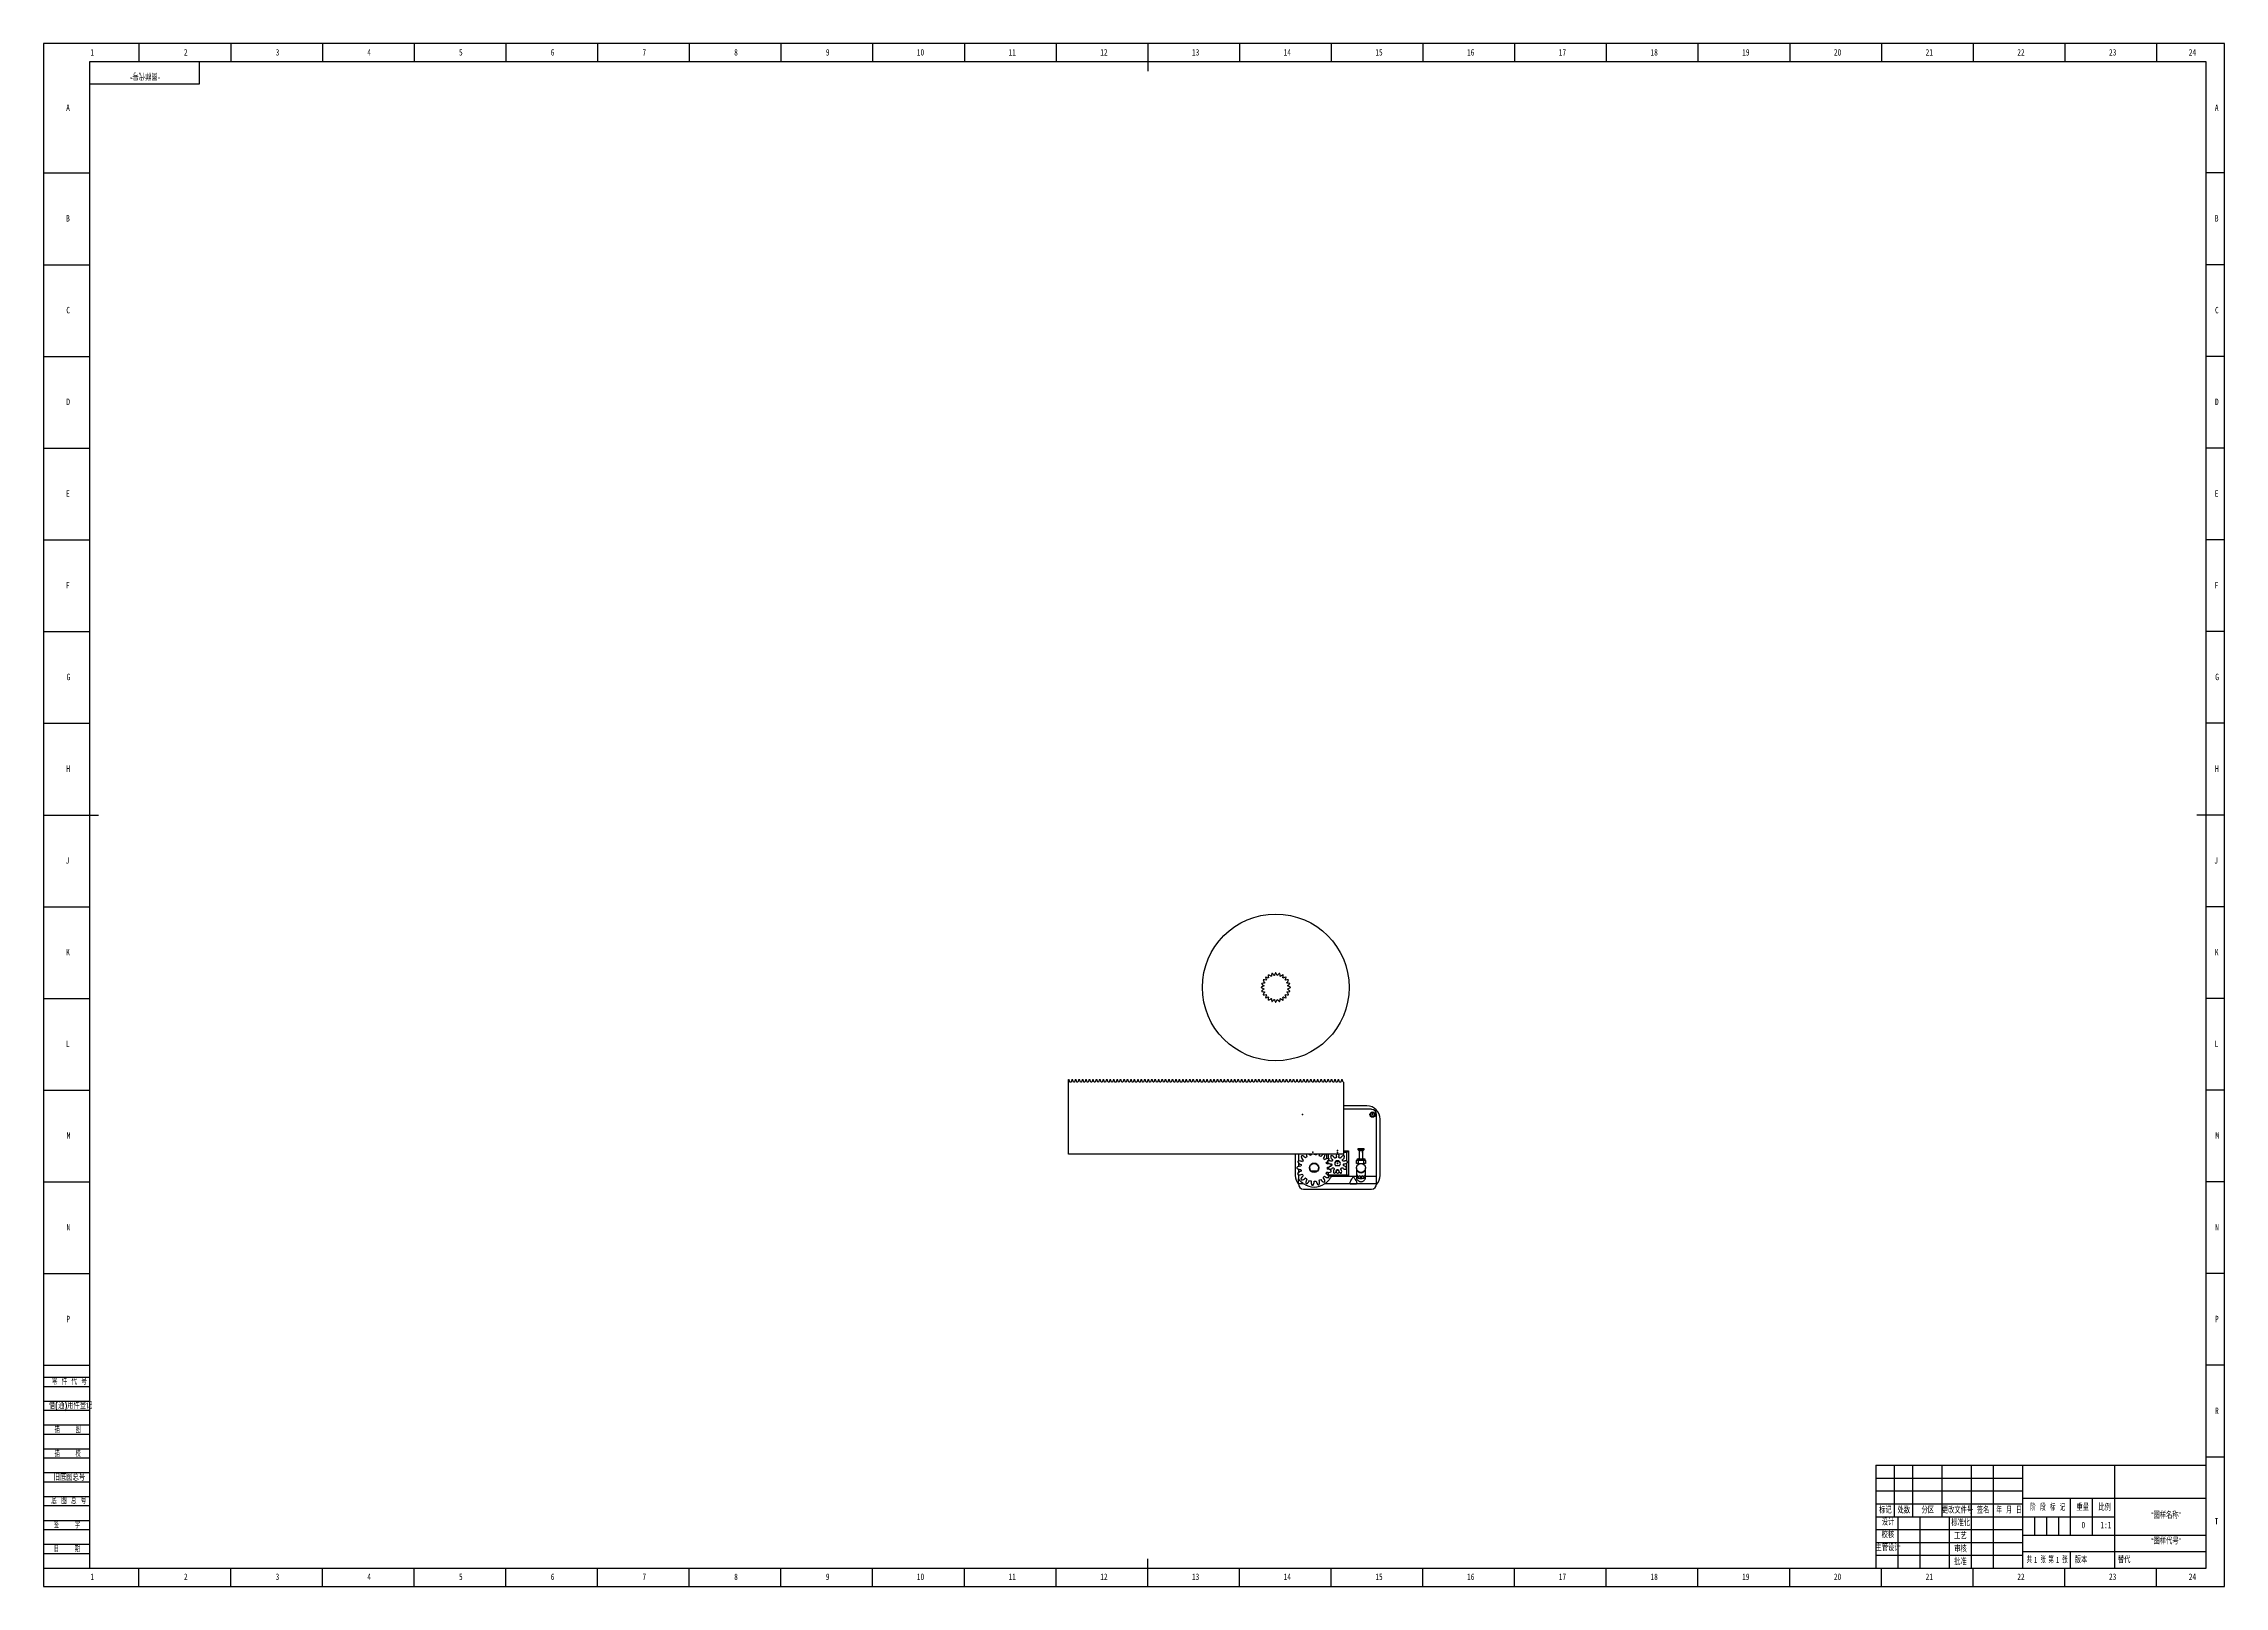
# Model space of a CAD drawing. Header units: millimetres. Extents: x 0 to 1189, y 0 to 841.
import ezdxf

# ---------------------------------------------------------------- set-up
doc = ezdxf.new("R2010")
doc.units = ezdxf.units.MM
doc.header["$PDSIZE"] = -1
for name, color, linetype in [('10', 7, 'Continuous'), ('5', 7, 'Continuous'), ('9', 7, 'Continuous'), ('SLD-0', 7, 'Continuous')]:
    doc.layers.add(name, color=color, linetype=linetype)
doc.styles.add('SLDTEXTSTYLE0', font='TXT', dxfattribs={"width": 0.7, "bigfont": 'bigfont'})
doc.styles.add('SLDTEXTSTYLE1', font='TXT', dxfattribs={"width": 0.6, "bigfont": 'bigfont'})
doc.styles.add('SLDTEXTSTYLE2', font='TXT', dxfattribs={"width": 0.614286, "bigfont": 'bigfont'})
doc.styles.add('SLDTEXTSTYLE3', font='TXT', dxfattribs={"width": 0.62, "bigfont": 'bigfont'})
doc.styles.add('SLDTEXTSTYLE4', font='TXT', dxfattribs={"width": 0.566667, "bigfont": 'bigfont'})
doc.styles.add('SLDTEXTSTYLE5', font='TXT', dxfattribs={"width": 0.7})

msp = doc.modelspace()

# ---------------------------------------------------------------- texts
at = {"layer": '10', "char_height": 3.5}
for s, insert, attachment_point, style in [('1', (26.5, 838), 2, 'SLDTEXTSTYLE5'), ('2', (77.5, 838), 2, 'SLDTEXTSTYLE5'), ('3', (127.5, 838), 2, 'SLDTEXTSTYLE5'), ('4', (177.5, 838), 2, 'SLDTEXTSTYLE5'), ('5', (227.5, 838), 2, 'SLDTEXTSTYLE5'), ('6', (277.5, 838), 2, 'SLDTEXTSTYLE5'), ('7', (327.5, 838), 2, 'SLDTEXTSTYLE5'), ('8', (377.5, 838), 2, 'SLDTEXTSTYLE5'), ('9', (427.5, 838), 2, 'SLDTEXTSTYLE5'), ('10', (478.1, 838), 2, 'SLDTEXTSTYLE5'), ('11', (528.1, 838), 2, 'SLDTEXTSTYLE5'), ('12', (578.1, 838), 2, 'SLDTEXTSTYLE5'), ('13', (628.1, 838), 2, 'SLDTEXTSTYLE5'), ('14', (678.1, 838), 2, 'SLDTEXTSTYLE5'), ('15', (728.1, 838), 2, 'SLDTEXTSTYLE5'), ('16', (778.1, 838), 2, 'SLDTEXTSTYLE5'), ('17', (828.1, 838), 2, 'SLDTEXTSTYLE5'), ('18', (878.1, 838), 2, 'SLDTEXTSTYLE5'), ('19', (928.1, 838), 2, 'SLDTEXTSTYLE5'), ('20', (978.1, 838), 2, 'SLDTEXTSTYLE5'), ('21', (1028.1, 838), 2, 'SLDTEXTSTYLE5'), ('22', (1078.1, 838), 2, 'SLDTEXTSTYLE5'), ('23', (1128.1, 838), 2, 'SLDTEXTSTYLE5'), ('24', (1171.6, 838), 2, 'SLDTEXTSTYLE5'), ('A', (13.3, 807.8), 2, 'SLDTEXTSTYLE5'), ('A', (1184.8, 807.8), 2, 'SLDTEXTSTYLE5'), ('B', (13.3, 747.5), 2, 'SLDTEXTSTYLE5'), ('B', (1184.8, 747.5), 2, 'SLDTEXTSTYLE5'), ('C', (13.4, 697.5), 2, 'SLDTEXTSTYLE5'), ('C', (1184.9, 697.5), 2, 'SLDTEXTSTYLE5'), ('D', (13.4, 647.5), 2, 'SLDTEXTSTYLE5'), ('D', (1184.9, 647.5), 2, 'SLDTEXTSTYLE5'), ('E', (13.3, 597.5), 2, 'SLDTEXTSTYLE5'), ('E', (1184.8, 597.5), 2, 'SLDTEXTSTYLE5'), ('F', (13.2, 547.5), 2, 'SLDTEXTSTYLE5'), ('F', (1184.7, 547.5), 2, 'SLDTEXTSTYLE5'), ('G', (13.5, 497.5), 2, 'SLDTEXTSTYLE5'), ('G', (1185, 497.5), 2, 'SLDTEXTSTYLE5'), ('H', (13.4, 447.5), 2, 'SLDTEXTSTYLE5'), ('H', (1184.9, 447.5), 2, 'SLDTEXTSTYLE5'), ('J', (13, 397.5), 2, 'SLDTEXTSTYLE5'), ('J', (1184.5, 397.5), 2, 'SLDTEXTSTYLE5'), ('K', (13.3, 347.5), 2, 'SLDTEXTSTYLE5'), ('K', (1184.8, 347.5), 2, 'SLDTEXTSTYLE5'), ('L', (13.2, 297.5), 2, 'SLDTEXTSTYLE5'), ('L', (1184.7, 297.5), 2, 'SLDTEXTSTYLE5'), ('M', (13.6, 247.5), 2, 'SLDTEXTSTYLE5'), ('M', (1185.1, 247.5), 2, 'SLDTEXTSTYLE5'), ('N', (13.5, 197.5), 2, 'SLDTEXTSTYLE5'), ('N', (1185, 197.5), 2, 'SLDTEXTSTYLE5'), ('P', (13.4, 147.5), 2, 'SLDTEXTSTYLE5'), ('P', (1184.9, 147.5), 2, 'SLDTEXTSTYLE5'), ('R', (1184.9, 97.5), 2, 'SLDTEXTSTYLE5'), ('“图样名称”', (1157.2, 40.5), 2, 'SLDTEXTSTYLE0'), ('T', (1184.7, 37.3), 2, 'SLDTEXTSTYLE5'), ('校核', (1005.5, 29.9), 2, 'SLDTEXTSTYLE0'), ('0', (1112.1, 35.2), 2, 'SLDTEXTSTYLE5'), ('“图样代号”', (1157.2, 26.4), 2, 'SLDTEXTSTYLE0'), ('主管设计', (1005.6, 22.8), 2, 'SLDTEXTSTYLE0'), ('1', (1085.1, 16.2), 1, 'SLDTEXTSTYLE5'), ('1', (1097.1, 16.2), 1, 'SLDTEXTSTYLE5'), ('1', (26.5, 7), 2, 'SLDTEXTSTYLE5'), ('2', (77.5, 7), 2, 'SLDTEXTSTYLE5'), ('3', (127.5, 7), 2, 'SLDTEXTSTYLE5'), ('4', (177.5, 7), 2, 'SLDTEXTSTYLE5'), ('5', (227.5, 7), 2, 'SLDTEXTSTYLE5'), ('6', (277.5, 7), 2, 'SLDTEXTSTYLE5'), ('7', (327.5, 7), 2, 'SLDTEXTSTYLE5'), ('8', (377.5, 7), 2, 'SLDTEXTSTYLE5'), ('9', (427.5, 7), 2, 'SLDTEXTSTYLE5'), ('10', (478.1, 7), 2, 'SLDTEXTSTYLE5'), ('11', (528.1, 7), 2, 'SLDTEXTSTYLE5'), ('12', (578.1, 7), 2, 'SLDTEXTSTYLE5'), ('13', (628.1, 7), 2, 'SLDTEXTSTYLE5'), ('14', (678.1, 7), 2, 'SLDTEXTSTYLE5'), ('15', (728.1, 7), 2, 'SLDTEXTSTYLE5'), ('16', (778.1, 7), 2, 'SLDTEXTSTYLE5'), ('17', (828.1, 7), 2, 'SLDTEXTSTYLE5'), ('18', (878.1, 7), 2, 'SLDTEXTSTYLE5'), ('19', (928.1, 7), 2, 'SLDTEXTSTYLE5'), ('20', (978.1, 7), 2, 'SLDTEXTSTYLE5'), ('21', (1028.1, 7), 2, 'SLDTEXTSTYLE5'), ('22', (1078.1, 7), 2, 'SLDTEXTSTYLE5'), ('23', (1128.1, 7), 2, 'SLDTEXTSTYLE5'), ('24', (1171.6, 7), 2, 'SLDTEXTSTYLE5')]:
    msp.add_mtext(s, dxfattribs=dict(at, insert=insert, attachment_point=attachment_point, style=style))
at = {"layer": '10', "color": 7, "insert": (1110.8, 16.2), "char_height": 3.5, "attachment_point": 2, "style": 'SLDTEXTSTYLE0'}
msp.add_mtext('版本', dxfattribs=at)
at = {"layer": '9', "color": 7, "char_height": 3.5}
for s, insert, attachment_point, style in [('零 件 代 号', (4.5, 113.4), 1, 'SLDTEXTSTYLE2'), ('借(通)用件登记', (2.9, 100.3), 1, 'SLDTEXTSTYLE0'), ('描    图', (13.1, 87.2), 2, 'SLDTEXTSTYLE4'), ('描    校', (13.1, 74.1), 2, 'SLDTEXTSTYLE4'), ('旧底图总号', (5.5, 61.2), 1, 'SLDTEXTSTYLE0'), ('底 图 总 号', (4.2, 48.4), 1, 'SLDTEXTSTYLE2'), ('标记', (1004.2, 43.3), 2, 'SLDTEXTSTYLE0'), ('设计', (1005.6, 36.8), 2, 'SLDTEXTSTYLE0'), ('处数', (1014.2, 43.3), 2, 'SLDTEXTSTYLE0'), ('分区', (1027.3, 43.3), 2, 'SLDTEXTSTYLE0'), ('更改文件号', (1043.5, 43.3), 2, 'SLDTEXTSTYLE0'), ('标准化', (1045.2, 36.4), 2, 'SLDTEXTSTYLE0'), ('签名', (1057.5, 43.3), 2, 'SLDTEXTSTYLE0'), ('年 月 日', (1071.6, 43.3), 2, 'SLDTEXTSTYLE3'), ('阶 段 标 记', (1092.7, 44.8), 2, 'SLDTEXTSTYLE2'), ('重量', (1111.8, 44.8), 2, 'SLDTEXTSTYLE0'), ('比例', (1123.7, 44.8), 2, 'SLDTEXTSTYLE0'), ('签    字', (12.7, 35.2), 2, 'SLDTEXTSTYLE4'), ('工艺', (1045.1, 29.2), 2, 'SLDTEXTSTYLE0'), ('日    期', (12.7, 22.2), 2, 'SLDTEXTSTYLE4'), ('批准', (1045.1, 15.2), 2, 'SLDTEXTSTYLE0'), ('审核', (1045.1, 22.2), 2, 'SLDTEXTSTYLE0'), ('共  张', (1086.4, 16.2), 2, 'SLDTEXTSTYLE1'), ('第  张', (1098.3, 16.2), 2, 'SLDTEXTSTYLE1')]:
    msp.add_mtext(s, dxfattribs=dict(at, insert=insert, attachment_point=attachment_point, style=style))
at = {"layer": 'SLD-0', "insert": (55.3, 821.7), "char_height": 3.5, "attachment_point": 2, "rotation": 180, "style": 'SLDTEXTSTYLE0'}
msp.add_mtext('“图样代号”', dxfattribs=at)
at = {"layer": 'SLD-0', "char_height": 3.5}
for s, insert, attachment_point, style in [('1:1', (1124.4, 35.2), 2, 'SLDTEXTSTYLE5'), ('替代', (1130.9, 16.2), 1, 'SLDTEXTSTYLE0')]:
    msp.add_mtext(s, dxfattribs=dict(at, insert=insert, attachment_point=attachment_point, style=style))

# ---------------------------------------------------------------- linework, layer by layer
at = {"color": 7, "linetype": 'Continuous', "lineweight": 25}
for p, q in [((558.8, 235.7), (558.8, 276.3)), ((558.8, 276.3), (559.1, 276.3)), ((559.6, 274.9), (559.1, 276.3)), ((560.2, 274.9), (559.6, 274.9)), ((560.6, 276.3), (560.2, 274.9)), ((560.6, 276.3), (561, 276.3)), ((561.5, 274.9), (561, 276.3)), ((562, 274.9), (561.5, 274.9)), ((562.5, 276.3), (562, 274.9)), ((562.5, 276.3), (562.9, 276.3)), ((563.4, 274.9), (562.9, 276.3)), ((563.9, 274.9), (563.4, 274.9)), ((564.4, 276.3), (563.9, 274.9)), ((564.4, 276.3), (564.8, 276.3)), ((565.3, 274.9), (564.8, 276.3)), ((565.8, 274.9), (565.3, 274.9)), ((566.3, 276.3), (565.8, 274.9)), ((566.3, 276.3), (566.7, 276.3)), ((567.2, 274.9), (566.7, 276.3)), ((567.7, 274.9), (567.2, 274.9)), ((568.2, 276.3), (567.7, 274.9)), ((568.2, 276.3), (568.6, 276.3)), ((569, 274.9), (568.6, 276.3)), ((569.6, 274.9), (569, 274.9)), ((570.1, 276.3), (569.6, 274.9)), ((570.1, 276.3), (570.4, 276.3)), ((570.9, 274.9), (570.4, 276.3)), ((571.5, 274.9), (570.9, 274.9)), ((572, 276.3), (571.5, 274.9)), ((572, 276.3), (572.3, 276.3)), ((572.8, 274.9), (572.3, 276.3)), ((573.3, 274.9), (572.8, 274.9)), ((573.8, 276.3), (573.3, 274.9)), ((573.8, 276.3), (574.2, 276.3)), ((574.7, 274.9), (574.2, 276.3)), ((575.2, 274.9), (574.7, 274.9)), ((575.7, 276.3), (575.2, 274.9)), ((575.7, 276.3), (576.1, 276.3)), ((576.6, 274.9), (576.1, 276.3)), ((577.1, 274.9), (576.6, 274.9)), ((577.6, 276.3), (577.1, 274.9)), ((577.6, 276.3), (578, 276.3)), ((578.5, 274.9), (578, 276.3)), ((579, 274.9), (578.5, 274.9)), ((579.5, 276.3), (579, 274.9)), ((579.5, 276.3), (579.9, 276.3)), ((580.4, 274.9), (579.9, 276.3)), ((580.9, 274.9), (580.4, 274.9)), ((581.4, 276.3), (580.9, 274.9)), ((581.4, 276.3), (581.7, 276.3)), ((582.2, 274.9), (581.7, 276.3)), ((582.8, 274.9), (582.2, 274.9)), ((583.3, 276.3), (582.8, 274.9)), ((583.3, 276.3), (583.6, 276.3)), ((584.1, 274.9), (583.6, 276.3)), ((584.7, 274.9), (584.1, 274.9)), ((585.1, 276.3), (584.7, 274.9)), ((585.1, 276.3), (585.5, 276.3)), ((586, 274.9), (585.5, 276.3)), ((586.5, 274.9), (586, 274.9)), ((587, 276.3), (586.5, 274.9)), ((587, 276.3), (587.4, 276.3)), ((587.9, 274.9), (587.4, 276.3)), ((588.4, 274.9), (587.9, 274.9)), ((588.9, 276.3), (588.4, 274.9)), ((588.9, 276.3), (589.3, 276.3)), ((589.8, 274.9), (589.3, 276.3)), ((590.3, 274.9), (589.8, 274.9)), ((590.8, 276.3), (590.3, 274.9)), ((590.8, 276.3), (591.2, 276.3)), ((591.7, 274.9), (591.2, 276.3)), ((592.2, 274.9), (591.7, 274.9)), ((592.7, 276.3), (592.2, 274.9)), ((592.7, 276.3), (593.1, 276.3)), ((593.5, 274.9), (593.1, 276.3)), ((594.1, 274.9), (593.5, 274.9)), ((594.6, 276.3), (594.1, 274.9)), ((594.6, 276.3), (594.9, 276.3)), ((595.4, 274.9), (594.9, 276.3)), ((596, 274.9), (595.4, 274.9)), ((596.5, 276.3), (596, 274.9)), ((596.5, 276.3), (596.8, 276.3)), ((597.3, 274.9), (596.8, 276.3)), ((597.9, 274.9), (597.3, 274.9)), ((598.3, 276.3), (597.9, 274.9)), ((598.3, 276.3), (598.7, 276.3)), ((599.2, 274.9), (598.7, 276.3)), ((599.7, 274.9), (599.2, 274.9)), ((600.2, 276.3), (599.7, 274.9)), ((600.2, 276.3), (600.6, 276.3)), ((601.1, 274.9), (600.6, 276.3)), ((601.6, 274.9), (601.1, 274.9)), ((602.1, 276.3), (601.6, 274.9)), ((602.1, 276.3), (602.5, 276.3)), ((603, 274.9), (602.5, 276.3)), ((603.5, 274.9), (603, 274.9)), ((604, 276.3), (603.5, 274.9)), ((604, 276.3), (604.4, 276.3)), ((604.9, 274.9), (604.4, 276.3)), ((605.4, 274.9), (604.9, 274.9)), ((605.9, 276.3), (605.4, 274.9)), ((605.9, 276.3), (606.2, 276.3)), ((606.7, 274.9), (606.2, 276.3)), ((607.3, 274.9), (606.7, 274.9)), ((607.8, 276.3), (607.3, 274.9)), ((607.8, 276.3), (608.1, 276.3)), ((608.6, 274.9), (608.1, 276.3)), ((609.2, 274.9), (608.6, 274.9)), ((609.7, 276.3), (609.2, 274.9)), ((609.7, 276.3), (610, 276.3)), ((610.5, 274.9), (610, 276.3)), ((611, 274.9), (610.5, 274.9)), ((611.5, 276.3), (611, 274.9)), ((611.5, 276.3), (611.9, 276.3)), ((612.4, 274.9), (611.9, 276.3)), ((612.9, 274.9), (612.4, 274.9)), ((613.4, 276.3), (612.9, 274.9)), ((613.4, 276.3), (613.8, 276.3)), ((614.3, 274.9), (613.8, 276.3)), ((614.8, 274.9), (614.3, 274.9)), ((615.3, 276.3), (614.8, 274.9)), ((615.3, 276.3), (615.7, 276.3)), ((616.2, 274.9), (615.7, 276.3)), ((616.7, 274.9), (616.2, 274.9)), ((617.2, 276.3), (616.7, 274.9)), ((617.2, 276.3), (617.6, 276.3)), ((618.1, 274.9), (617.6, 276.3)), ((618.6, 274.9), (618.1, 274.9)), ((619.1, 276.3), (618.6, 274.9)), ((619.1, 276.3), (619.4, 276.3)), ((619.9, 274.9), (619.4, 276.3)), ((620.5, 274.9), (619.9, 274.9)), ((621, 276.3), (620.5, 274.9)), ((621, 276.3), (621.3, 276.3)), ((621.8, 274.9), (621.3, 276.3)), ((622.4, 274.9), (621.8, 274.9)), ((622.8, 276.3), (622.4, 274.9)), ((622.8, 276.3), (623.2, 276.3)), ((623.7, 274.9), (623.2, 276.3)), ((624.2, 274.9), (623.7, 274.9)), ((624.7, 276.3), (624.2, 274.9)), ((624.7, 276.3), (625.1, 276.3)), ((625.6, 274.9), (625.1, 276.3)), ((626.1, 274.9), (625.6, 274.9)), ((626.6, 276.3), (626.1, 274.9)), ((626.6, 276.3), (627, 276.3)), ((627.5, 274.9), (627, 276.3)), ((628, 274.9), (627.5, 274.9)), ((628.5, 276.3), (628, 274.9)), ((628.5, 276.3), (628.9, 276.3)), ((629.4, 274.9), (628.9, 276.3)), ((629.9, 274.9), (629.4, 274.9)), ((630.4, 276.3), (629.9, 274.9)), ((630.4, 276.3), (630.8, 276.3)), ((631.2, 274.9), (630.8, 276.3)), ((631.8, 274.9), (631.2, 274.9)), ((632.3, 276.3), (631.8, 274.9)), ((632.3, 276.3), (632.6, 276.3)), ((633.1, 274.9), (632.6, 276.3)), ((633.7, 274.9), (633.1, 274.9)), ((634.2, 276.3), (633.7, 274.9)), ((634.2, 276.3), (634.5, 276.3)), ((635, 274.9), (634.5, 276.3)), ((635.6, 274.9), (635, 274.9)), ((636, 276.3), (635.6, 274.9)), ((636, 276.3), (636.4, 276.3)), ((636.9, 274.9), (636.4, 276.3)), ((637.4, 274.9), (636.9, 274.9)), ((637.9, 276.3), (637.4, 274.9)), ((637.9, 276.3), (638.3, 276.3)), ((638.8, 274.9), (638.3, 276.3)), ((639.3, 274.9), (638.8, 274.9)), ((639.8, 276.3), (639.3, 274.9)), ((639.8, 276.3), (640.2, 276.3)), ((640.7, 274.9), (640.2, 276.3)), ((641.2, 274.9), (640.7, 274.9)), ((641.7, 276.3), (641.2, 274.9)), ((641.7, 276.3), (642.1, 276.3)), ((642.6, 274.9), (642.1, 276.3)), ((643.1, 274.9), (642.6, 274.9)), ((643.6, 276.3), (643.1, 274.9)), ((643.6, 276.3), (643.9, 276.3)), ((644.4, 274.9), (643.9, 276.3)), ((645, 274.9), (644.4, 274.9)), ((645.5, 276.3), (645, 274.9)), ((645.5, 276.3), (645.8, 276.3)), ((646.3, 274.9), (645.8, 276.3)), ((646.9, 274.9), (646.3, 274.9)), ((647.4, 276.3), (646.9, 274.9)), ((647.4, 276.3), (647.7, 276.3)), ((648.2, 274.9), (647.7, 276.3)), ((648.7, 274.9), (648.2, 274.9)), ((649.2, 276.3), (648.7, 274.9)), ((649.2, 276.3), (649.6, 276.3)), ((650.1, 274.9), (649.6, 276.3)), ((650.6, 274.9), (650.1, 274.9)), ((651.1, 276.3), (650.6, 274.9)), ((651.1, 276.3), (651.5, 276.3)), ((652, 274.9), (651.5, 276.3)), ((652.5, 274.9), (652, 274.9)), ((653, 276.3), (652.5, 274.9)), ((653, 276.3), (653.4, 276.3)), ((653.9, 274.9), (653.4, 276.3)), ((654.4, 274.9), (653.9, 274.9)), ((654.9, 276.3), (654.4, 274.9)), ((654.9, 276.3), (655.3, 276.3)), ((655.7, 274.9), (655.3, 276.3)), ((656.3, 274.9), (655.7, 274.9)), ((656.8, 276.3), (656.3, 274.9)), ((656.8, 276.3), (657.1, 276.3)), ((657.6, 274.9), (657.1, 276.3)), ((658.2, 274.9), (657.6, 274.9)), ((658.7, 276.3), (658.2, 274.9)), ((658.7, 276.3), (659, 276.3)), ((659.5, 274.9), (659, 276.3)), ((660.1, 274.9), (659.5, 274.9)), ((660.5, 276.3), (660.1, 274.9)), ((660.5, 276.3), (660.9, 276.3)), ((661.4, 274.9), (660.9, 276.3)), ((661.9, 274.9), (661.4, 274.9)), ((662.4, 276.3), (661.9, 274.9)), ((662.4, 276.3), (662.8, 276.3)), ((663.3, 274.9), (662.8, 276.3)), ((663.8, 274.9), (663.3, 274.9)), ((664.3, 276.3), (663.8, 274.9)), ((664.3, 276.3), (664.7, 276.3)), ((665.2, 274.9), (664.7, 276.3)), ((665.7, 274.9), (665.2, 274.9)), ((666.2, 276.3), (665.7, 274.9)), ((666.2, 276.3), (666.6, 276.3)), ((667.1, 274.9), (666.6, 276.3)), ((667.6, 274.9), (667.1, 274.9)), ((668.1, 276.3), (667.6, 274.9)), ((668.1, 276.3), (668.5, 276.3)), ((668.9, 274.9), (668.5, 276.3)), ((669.5, 274.9), (668.9, 274.9)), ((670, 276.3), (669.5, 274.9)), ((670, 276.3), (670.3, 276.3)), ((670.8, 274.9), (670.3, 276.3)), ((671.4, 274.9), (670.8, 274.9)), ((671.9, 276.3), (671.4, 274.9)), ((671.9, 276.3), (672.2, 276.3)), ((672.7, 274.9), (672.2, 276.3)), ((673.2, 274.9), (672.7, 274.9)), ((673.7, 276.3), (673.2, 274.9)), ((673.7, 276.3), (674.1, 276.3)), ((674.6, 274.9), (674.1, 276.3)), ((675.1, 274.9), (674.6, 274.9)), ((675.6, 276.3), (675.1, 274.9)), ((675.6, 276.3), (676, 276.3)), ((676.5, 274.9), (676, 276.3)), ((677, 274.9), (676.5, 274.9)), ((677.5, 276.3), (677, 274.9)), ((677.5, 276.3), (677.9, 276.3)), ((678.4, 274.9), (677.9, 276.3)), ((678.9, 274.9), (678.4, 274.9)), ((679.4, 276.3), (678.9, 274.9)), ((679.4, 276.3), (679.8, 276.3)), ((680.3, 274.9), (679.8, 276.3)), ((680.8, 274.9), (680.3, 274.9)), ((681.3, 276.3), (680.8, 274.9)), ((681.3, 276.3), (681.6, 276.3)), ((682.1, 274.9), (681.6, 276.3)), ((682.7, 274.9), (682.1, 274.9)), ((683.2, 276.3), (682.7, 274.9)), ((683.2, 276.3), (683.5, 276.3)), ((684, 274.9), (683.5, 276.3)), ((684.6, 274.9), (684, 274.9)), ((685.1, 276.3), (684.6, 274.9)), ((685.1, 276.3), (685.4, 276.3)), ((685.9, 274.9), (685.4, 276.3)), ((686.4, 274.9), (685.9, 274.9)), ((686.9, 276.3), (686.4, 274.9)), ((686.9, 276.3), (687.3, 276.3)), ((687.8, 274.9), (687.3, 276.3)), ((688.3, 274.9), (687.8, 274.9)), ((688.8, 276.3), (688.3, 274.9)), ((688.8, 276.3), (689.2, 276.3)), ((689.7, 274.9), (689.2, 276.3)), ((690.2, 274.9), (689.7, 274.9)), ((690.7, 276.3), (690.2, 274.9)), ((690.7, 276.3), (691.1, 276.3)), ((691.6, 274.9), (691.1, 276.3)), ((692.1, 274.9), (691.6, 274.9)), ((692.6, 276.3), (692.1, 274.9)), ((692.6, 276.3), (693, 276.3)), ((693.4, 274.9), (693, 276.3)), ((694, 274.9), (693.4, 274.9)), ((694.5, 276.3), (694, 274.9)), ((694.5, 276.3), (694.8, 276.3)), ((695.3, 274.9), (694.8, 276.3)), ((695.9, 274.9), (695.3, 274.9)), ((696.4, 276.3), (695.9, 274.9)), ((696.4, 276.3), (696.7, 276.3)), ((697.2, 274.9), (696.7, 276.3)), ((697.8, 274.9), (697.2, 274.9)), ((698.2, 276.3), (697.8, 274.9)), ((698.2, 276.3), (698.6, 276.3)), ((699.1, 274.9), (698.6, 276.3)), ((699.6, 274.9), (699.1, 274.9)), ((700.1, 276.3), (699.6, 274.9)), ((700.1, 276.3), (700.5, 276.3)), ((701, 274.9), (700.5, 276.3)), ((701.5, 274.9), (701, 274.9)), ((702, 276.3), (701.5, 274.9)), ((702, 276.3), (702.4, 276.3)), ((702.9, 274.9), (702.4, 276.3)), ((703.4, 274.9), (702.9, 274.9)), ((703.9, 276.3), (703.4, 274.9)), ((703.9, 276.3), (704.3, 276.3)), ((704.8, 274.9), (704.3, 276.3)), ((705.3, 274.9), (704.8, 274.9)), ((705.8, 276.3), (705.3, 274.9)), ((705.8, 276.3), (706.2, 276.3)), ((706.6, 274.9), (706.2, 276.3)), ((707.2, 274.9), (706.6, 274.9)), ((707.7, 276.3), (707.2, 274.9)), ((707.7, 276.3), (708, 276.3)), ((708.5, 274.9), (708, 276.3)), ((708.8, 274.9), (708.5, 274.9)), ((708.8, 274.9), (708.8, 235.7)), ((721.5, 261.9), (708.8, 261.9)), ((723.9, 260.1), (708.8, 260.1)), ((725.4, 256.7), (725.7, 256.3)), ((726.8, 223.4), (726.8, 257.2)), ((728.7, 224), (728.7, 254.7)), ((716.5, 238.6), (716.5, 238.1)), ((718.3, 238.6), (716.5, 238.6)), ((716.5, 238.1), (717.3, 237.4)), ((718.3, 238.1), (716.5, 238.1)), ((720, 238.6), (718.3, 238.6)), ((720, 238.1), (718.3, 238.1)), ((719.3, 237.4), (720, 238.1)), ((720, 238.1), (720, 238.6)), ((708.8, 235.7), (558.8, 235.7)), ((682.4, 235.7), (682.4, 224)), ((684.2, 235.7), (684.2, 231.9)), ((684.2, 230.9), (684.2, 228.9)), ((684.2, 227.4), (684.2, 225.5)), ((690.7, 226.6), (694.7, 226.6)), ((699.6, 233.1), (699.6, 235.7)), ((699.6, 230.4), (699.6, 231.3)), ((700.4, 235.7), (700.4, 233.2)), ((700.4, 230.8), (700.4, 230.3)), ((700.4, 228.6), (700.4, 227.4)), ((704.2, 229.5), (706.7, 229.5)), ((706.6, 231.5), (704.4, 231.5)), ((708.8, 237.4), (711.4, 237.4)), ((710.6, 236.6), (708.8, 236.6)), ((711.4, 237.4), (710.6, 236.6)), ((710.6, 231.8), (710.6, 236.6)), ((710.6, 224.4), (710.6, 230.8)), ((711.4, 237.4), (711.4, 223.6)), ((715.8, 230.6), (715.8, 232.1)), ((716.8, 232.1), (715.8, 232.1)), ((716.8, 230.6), (715.8, 230.6)), ((715.8, 228.1), (715.8, 223.4)), ((716.8, 233.1), (719.8, 233.1)), ((716.8, 233.1), (716.8, 232.1)), ((719.8, 232.1), (716.8, 232.1)), ((716.8, 232.1), (716.8, 230.6)), ((716.8, 230.6), (719.8, 230.6)), ((717.3, 237.4), (717.3, 233.1)), ((718.3, 237.4), (717.3, 237.4)), ((719.3, 237.4), (718.3, 237.4)), ((719.3, 233.1), (719.3, 237.4)), ((719.8, 233.1), (719.8, 232.1)), ((720.8, 232.1), (719.8, 232.1)), ((719.8, 230.6), (719.8, 232.1)), ((720.8, 230.6), (719.8, 230.6)), ((720.8, 232.1), (720.8, 230.6)), ((720.8, 223.4), (720.8, 228.1)), ((684.2, 224.4), (684.2, 222.1)), ((684.2, 219.4), (684.2, 222.1)), ((687, 219.4), (684.2, 219.4)), ((687, 216.6), (723.9, 216.6)), ((694.9, 217.9), (694.9, 217.9)), ((726.8, 219.4), (698.4, 219.4)), ((699.6, 224.7), (699.6, 225.8)), ((700.4, 224.4), (700.2, 224.2)), ((700.4, 225.8), (700.4, 224.4)), ((700.4, 224.4), (710.6, 224.4)), ((711.4, 223.6), (700.7, 223.6)), ((714.1, 223.4), (702, 223.4)), ((711.4, 223.6), (710.6, 224.4)), ((715.8, 223.4), (714.1, 223.4)), ((715.8, 223.4), (715.8, 223.1)), ((720.8, 223.1), (720.8, 223.4)), ((726.8, 223.4), (720.8, 223.4)), ((726.8, 219.4), (726.8, 223.4))]:
    msp.add_line(p, q, dxfattribs=at)
at = {"color": 7, "linetype": 'Continuous'}
for p, q in [((686.4, 257.2), (686.3, 257.2)), ((686.4, 257.2), (686.4, 257.5)), ((724.6, 257.2), (724.5, 257.2)), ((724.6, 257.2), (724.6, 257.5)), ((692, 236.7), (691.9, 236.7)), ((692, 236.7), (691.9, 236.7)), ((692, 236.7), (692, 236.9)), ((692, 236.7), (692, 236.9)), ((705.5, 237.6), (705.4, 237.6)), ((705.5, 236.6), (705.4, 236.6)), ((705.5, 230.5), (705.4, 230.5)), ((705.5, 230.5), (705.4, 230.5)), ((705.5, 237.6), (705.5, 237.8)), ((705.5, 236.6), (705.5, 236.8)), ((705.5, 230.5), (705.5, 230.7)), ((705.5, 230.5), (705.5, 230.7)), ((705.5, 230.5), (705.5, 230.7)), ((705.5, 230.5), (705.5, 230.7)), ((705.5, 230.5), (705.5, 230.7)), ((705.5, 230.5), (705.5, 230.7)), ((705.5, 230.5), (705.6, 230.5)), ((705.5, 230.5), (705.6, 230.5)), ((705.5, 230.5), (705.6, 230.5)), ((705.5, 230.5), (705.6, 230.5)), ((708.8, 235.7), (708.7, 235.7)), ((708.8, 235.7), (708.7, 235.7)), ((708.8, 235.7), (708.8, 235.9)), ((708.8, 235.7), (708.8, 235.9)), ((719, 236.7), (718.9, 236.7)), ((719, 236.7), (718.9, 236.7)), ((719, 236.7), (719, 236.9)), ((719, 236.7), (719, 236.9))]:
    msp.add_line(p, q, dxfattribs=at)
at = {"color": 7, "linetype": 'Continuous', "lineweight": 25, "flags": 128}
for points in [[(723.8, 258.4), (724.1, 258.2), (724.2, 258.1)], [(691.3, 235.2), (691.2, 235.5), (691.2, 235.7)], [(692.9, 235.7), (692.9, 235.6), (692.9, 235.3)], [(694, 235.2), (694, 235.5), (694.1, 235.7)], [(715.8, 223), (715.9, 222.9), (716.1, 222.8)], [(720.5, 222.8), (720.7, 222.9), (720.8, 223)]]:
    msp.add_lwpolyline(points, dxfattribs=at)
at = {"color": 7, "linetype": 'Continuous', "lineweight": 25}
for centre, radius in [((671.8, 326.5), 40), ((724.6, 257.2), 1.45), ((724.6, 257.2), 1), ((692.7, 228.1), 2.5), ((718.3, 228.1), 2.5)]:
    msp.add_circle(centre, radius, dxfattribs=at)
for centre, radius, start, end in [((671.8, 326.5), 7.95, 119.4063, 120.5937), ((671.3, 332.9), 3.6, 172.8194, 197.4086), ((666.5, 330.1), 3.6, 42.5914, 67.1806), ((673, 332.8), 3.6, 157.8194, 182.4086), ((671.8, 326.5), 7.95, 104.4063, 105.5937), ((667.6, 331.4), 3.6, 27.5914, 52.1806), ((671.8, 326.5), 6.6, 96.329, 98.671), ((674.6, 332.3), 3.6, 142.8194, 167.4086), ((671.8, 326.5), 7.95, 89.4063, 90.5937), ((669, 332.3), 3.6, 12.5914, 37.1806), ((671.8, 326.5), 6.6, 81.329, 83.671), ((676, 331.4), 3.6, 127.8194, 152.4086), ((671.8, 326.5), 7.95, 74.4063, 75.5937), ((670.6, 332.8), 3.6, 357.5914, 22.1806), ((677.1, 330.1), 3.6, 112.8194, 137.4086), ((671.8, 326.5), 7.95, 59.4063, 60.5937), ((672.3, 332.9), 3.6, 342.5914, 7.1806), ((666, 323.7), 3.6, 102.5914, 127.1806), ((671.8, 326.5), 7.95, 179.4063, 180.5937), ((666, 329.3), 3.6, 232.8194, 257.4086), ((665.5, 325.3), 3.6, 87.5914, 112.1806), ((671.8, 326.5), 7.95, 164.4063, 165.5937), ((666.9, 330.7), 3.6, 217.8194, 242.4086), ((666.9, 322.3), 3.6, 117.5914, 142.1806), ((671.8, 326.5), 7.95, 194.4063, 195.5937), ((665.5, 327.7), 3.6, 247.8194, 272.4086), ((665.4, 327), 3.6, 72.5914, 97.1806), ((671.8, 326.5), 7.95, 149.4063, 150.5937), ((668.2, 331.8), 3.6, 202.8194, 227.4086), ((668.2, 321.2), 3.6, 132.5914, 157.1806), ((671.8, 326.5), 7.95, 209.4063, 210.5937), ((665.4, 326), 3.6, 262.8194, 287.4086), ((671.8, 326.5), 6.6, 171.329, 173.671), ((671.8, 326.5), 6.6, 186.329, 188.671), ((671.8, 326.5), 6.6, 156.329, 158.671), ((671.8, 326.5), 6.6, 201.329, 203.671), ((671.8, 326.5), 7.95, 134.4063, 135.5937), ((669.7, 332.6), 3.6, 187.8194, 212.4086), ((669.7, 320.4), 3.6, 147.5914, 172.1806), ((665.7, 328.6), 3.6, 57.5914, 82.1806), ((665.7, 324.4), 3.6, 277.8194, 302.4086), ((671.8, 326.5), 6.6, 141.329, 143.671), ((671.8, 326.5), 6.6, 216.329, 218.671), ((671.8, 326.5), 6.6, 126.329, 128.671), ((671.8, 326.5), 6.6, 231.329, 233.671), ((671.3, 320.1), 3.6, 162.5914, 187.1806), ((671.8, 326.5), 6.6, 111.329, 113.671), ((671.8, 326.5), 6.6, 66.329, 68.671), ((671.8, 326.5), 6.6, 51.329, 53.671), ((671.8, 326.5), 6.6, 306.329, 308.671), ((672.3, 320.1), 3.6, 352.8194, 17.4086), ((677.8, 328.6), 3.6, 97.8194, 122.4086), ((677.8, 324.4), 3.6, 237.5914, 262.1806), ((673.9, 332.6), 3.6, 327.5914, 352.1806), ((671.8, 326.5), 6.6, 36.329, 38.671), ((671.8, 326.5), 6.6, 321.329, 323.671), ((673.9, 320.4), 3.6, 7.8194, 32.4086), ((678.2, 327), 3.6, 82.8194, 107.4086), ((678.2, 326), 3.6, 252.5914, 277.1806), ((671.8, 326.5), 7.95, 44.4063, 45.5937), ((675.4, 331.8), 3.6, 312.5914, 337.1806), ((671.8, 326.5), 6.6, 21.329, 23.671), ((671.8, 326.5), 6.6, 336.329, 338.671), ((675.4, 321.2), 3.6, 22.8194, 47.4086), ((678.1, 325.3), 3.6, 67.8194, 92.4086), ((678.1, 327.7), 3.6, 267.5914, 292.1806), ((676.6, 330.7), 3.6, 297.5914, 322.1806), ((671.8, 326.5), 6.6, 6.329, 8.671), ((677.6, 323.7), 3.6, 52.8194, 77.4086), ((677.6, 329.3), 3.6, 282.5914, 307.1806), ((671.8, 326.5), 6.6, 351.329, 353.671), ((676.6, 322.3), 3.6, 37.8194, 62.4086), ((671.8, 326.5), 7.95, 29.4063, 30.5937), ((671.8, 326.5), 7.95, 329.4063, 330.5937), ((671.8, 326.5), 7.95, 14.4063, 15.5937), ((671.8, 326.5), 7.95, 344.4063, 345.5937), ((671.8, 326.5), 7.95, 359.4063, 0.5937), ((671.8, 326.5), 7.95, 224.4063, 225.5937), ((671.8, 326.5), 7.95, 239.4063, 240.5937), ((666.5, 322.9), 3.6, 292.8194, 317.4086), ((671.8, 326.5), 6.6, 246.329, 248.671), ((673, 320.2), 3.6, 177.5914, 202.1806), ((671.8, 326.5), 7.95, 254.4063, 255.5937), ((667.6, 321.6), 3.6, 307.8194, 332.4086), ((671.8, 326.5), 6.6, 261.329, 263.671), ((674.6, 320.7), 3.6, 192.5914, 217.1806), ((671.8, 326.5), 7.95, 269.4063, 270.5937), ((669, 320.7), 3.6, 322.8194, 347.4086), ((671.8, 326.5), 6.6, 276.329, 278.671), ((676, 321.6), 3.6, 207.5914, 232.1806), ((671.8, 326.5), 7.95, 284.4063, 285.5937), ((670.6, 320.2), 3.6, 337.8194, 2.4086), ((671.8, 326.5), 6.6, 291.329, 293.671), ((677.1, 322.9), 3.6, 222.5914, 247.1806), ((671.8, 326.5), 7.95, 299.4063, 300.5937), ((671.8, 326.5), 7.95, 314.4063, 315.5937), ((721.5, 254.7), 7.2, 0, 90), ((723.9, 257.2), 2.83, 0, 90), ((685.1, 225.6), 3.4, 83.3771, 124.1227), ((692.7, 228.1), 9.5, 178.078, 180.9553), ((685.2, 230.7), 3.4, 234.9107, 275.6563), ((686.5, 223), 3.4, 104.5535, 145.2991), ((692.7, 228.1), 9.5, 156.9016, 159.7789), ((686.6, 233.3), 3.4, 213.7342, 254.4798), ((684.7, 228.5), 3.4, 62.2006, 102.9462), ((692.7, 228.1), 7.25, 164.8397, 173.0172), ((692.7, 228.1), 7.25, 186.0162, 194.1936), ((692.7, 228.1), 9.5, 135.7251, 138.6024), ((688.9, 235.1), 3.4, 192.5577, 233.3033), ((685.4, 231.4), 3.4, 41.0241, 81.7697), ((692.7, 228.1), 7.25, 143.6633, 151.8407), ((692.7, 228.1), 7.25, 122.4868, 130.6642), ((691.7, 236), 3.4, 185.18, 212.1269), ((687.1, 233.8), 3.4, 19.8477, 34.718), ((692.7, 228.1), 2.5, 323.1301, 216.8699), ((692.7, 228.1), 7.25, 101.3103, 109.4877), ((692.7, 228.1), 7.25, 80.1338, 88.3113), ((692.4, 236.1), 3.4, 337.4947, 353.837), ((692.7, 228.1), 7.25, 58.9574, 67.1348), ((699.3, 232.5), 3.4, 110.8895, 148.5975), ((695.3, 235.6), 3.4, 316.3183, 357.0639), ((692.7, 228.1), 7.25, 37.7809, 45.9583), ((692.7, 228.1), 9.5, 51.0192, 53.289), ((700.5, 229.8), 3.4, 86.6754, 127.421), ((697.8, 234.2), 3.4, 295.1418, 335.8874), ((692.7, 228.1), 7.25, 16.6044, 24.7819), ((700.6, 229.1), 3.4, 252.7888, 293.5344), ((700.6, 226.9), 3.4, 65.4989, 106.2445), ((699.7, 231.9), 3.4, 273.9653, 314.7109), ((692.7, 228.1), 7.25, 355.428, 3.6054), ((699.6, 224.1), 3.4, 44.3224, 85.068), ((692.7, 228.1), 9.5, 29.8427, 32.72), ((692.7, 228.1), 9.5, 8.6663, 11.5436), ((692.7, 228.1), 9.5, 347.4898, 350.3671), ((705.5, 230.5), 3.25, 188.1592, 191.8408), ((705.5, 230.5), 3.25, 148.1592, 151.8408), ((705.5, 230.5), 3.25, 228.1592, 231.8408), ((705.5, 230.5), 1.55, 0, 180), ((705.5, 230.5), 1.55, 180, 216.8699), ((705.5, 230.5), 1.5, 138.1897, 218.3161), ((705.5, 230.5), 3.25, 108.1592, 111.8408), ((705.5, 230.5), 1.5, 41.8103, 138.1897), ((705.5, 226), 0.8, 169.1605, 0), ((705.5, 226), 0.8, 32.9342, 147.0669), ((705.5, 230.5), 3.25, 268.1592, 271.8408), ((705.5, 230.5), 3.25, 68.1592, 71.8408), ((705.5, 230.5), 1.5, 321.6839, 41.8103), ((705.5, 230.5), 1.55, 323.1301, 0), ((705.5, 230.5), 3.25, 308.1592, 311.8408), ((705.5, 230.5), 3.25, 28.1592, 31.8408), ((705.5, 230.5), 3.25, 348.1592, 351.8408), ((716.8, 232.1), 1, 90, 180), ((718.3, 228.1), 2.6, 195.9424, 344.0576), ((719.8, 232.1), 1, 0, 90), ((689.6, 224), 7.2, 180, 221.3187), ((692.7, 228.1), 9.5, 199.2545, 202.1318), ((684.7, 227.8), 3.4, 256.0871, 296.8327), ((687, 219.4), 2.83, 180, 270), ((688.8, 221.1), 3.4, 125.73, 166.4756), ((692.7, 228.1), 9.5, 220.431, 223.3083), ((685.4, 224.9), 3.4, 277.2636, 318.0092), ((692.7, 228.1), 7.25, 207.1927, 215.3701), ((692.7, 228.1), 10.4, 236.8598, 303.1402), ((692.7, 228.1), 7.25, 228.3691, 236.5466), ((691.6, 220.2), 3.4, 146.9065, 187.6521), ((692.7, 228.1), 9.5, 241.6074, 244.4847), ((687, 222.5), 3.4, 298.4401, 339.1857), ((692.7, 228.1), 7.25, 249.5456, 257.723), ((694.5, 220.3), 3.4, 168.083, 208.8286), ((692.7, 228.1), 9.5, 262.7839, 265.6612), ((689.4, 220.8), 3.4, 319.6166, 0.3622), ((692.7, 228.1), 7.25, 270.7221, 278.8995), ((697.2, 221.5), 3.4, 189.2594, 230.005), ((692.7, 228.1), 9.5, 283.9604, 286.8377), ((692.7, 228.1), 7.25, 291.8985, 300.076), ((692.3, 220.1), 3.4, 340.793, 21.5386), ((699.3, 223.5), 3.4, 210.4359, 251.1815), ((692.7, 228.1), 7.25, 313.075, 321.2525), ((695.2, 220.5), 3.4, 1.9695, 42.7151), ((692.7, 228.1), 9.5, 305.1368, 308.0142), ((700.5, 226.2), 3.4, 231.6124, 272.358), ((692.7, 228.1), 7.25, 334.2515, 342.4289), ((697.7, 221.9), 3.4, 23.146, 63.8916), ((692.7, 228.1), 9.5, 326.3133, 329.1906), ((718.3, 228.1), 4.35, 234.1427, 242.3279), ((718.1, 223.3), 2.04, 152.6766, 180), ((718.1, 223.3), 2.04, 180, 193.4335), ((718.3, 228.1), 5.7, 247.3888, 250.2582), ((715.2, 224.4), 2.04, 304.2136, 344.9704), ((718.3, 228.1), 5.7, 250.2582, 268.5653), ((718.3, 228.1), 4.35, 255.3191, 263.5044), ((719.8, 223.5), 2.04, 173.8531, 180), ((719.8, 223.5), 2.04, 180, 214.6099), ((718.3, 228.1), 5.7, 268.5653, 271.4347), ((716.7, 223.5), 2.04, 325.3901, 6.1469), ((718.3, 228.1), 5.7, 271.4347, 289.7418), ((718.3, 228.1), 4.35, 276.4956, 284.6809), ((721.3, 224.4), 2.04, 195.0296, 235.7864), ((718.3, 228.1), 5.7, 289.7418, 292.6112), ((718.3, 228.1), 4.35, 297.6721, 305.8573), ((718.5, 223.3), 2.04, 346.5665, 27.3234), ((723.9, 219.4), 2.83, 270, 0), ((721.5, 224), 7.2, 317.2712, 0)]:
    msp.add_arc(centre, radius, start, end, dxfattribs=at)
for points, knots in [([(700.1, 231.7), (700.1, 231.6), (700.1, 231.4), (700, 231.2), (700, 231.1)], [0, 0, 0, 0, 0.559987, 1, 1, 1, 1]), ([(700, 231.1), (700.2, 230.9), (700.6, 230.6), (701, 230.5), (701.2, 230.4)], [0, 0, 0, 0, 0.561048, 1, 1, 1, 1]), ([(701.5, 232), (701.4, 232), (701.1, 232), (700.6, 231.9), (700.3, 231.8), (700.1, 231.7)], [0, 0, 0, 0, 0.2794274, 0.5597153, 1, 1, 1, 1]), ([(701.5, 229.1), (701.4, 229), (701.1, 228.8), (700.8, 228.5), (700.7, 228.2), (700.6, 228)], [0, 0, 0, 0, 0.279427, 0.559715, 1, 1, 1, 1]), ([(700.6, 228), (700.6, 227.9), (700.7, 227.7), (700.8, 227.5), (700.9, 227.5)], [0, 0, 0, 0, 0.559987, 1, 1, 1, 1]), ([(700.9, 227.5), (701.1, 227.5), (701.6, 227.4), (702.1, 227.6), (702.3, 227.7)], [0, 0, 0, 0, 0.561048, 1, 1, 1, 1]), ([(701.2, 230.4), (701.4, 230.4), (701.8, 230.5), (702.1, 230.3), (702.2, 230.2), (702.3, 230.1), (702.3, 230)], [0, 0, 0, 0, 0.499106, 0.748938, 0.8745, 1, 1, 1, 1]), ([(702.6, 232), (702.6, 232), (702.5, 231.9), (702.4, 231.8), (702, 231.7), (701.7, 231.9), (701.5, 232)], [0, 0, 0, 0, 0.1255, 0.251062, 0.500894, 1, 1, 1, 1]), ([(702.3, 229.8), (702.3, 229.7), (702.3, 229.6), (702.3, 229.4), (702, 229.2), (701.7, 229.1), (701.5, 229.1)], [0, 0, 0, 0, 0.1255, 0.251062, 0.500894, 1, 1, 1, 1]), ([(702.2, 234.9), (702.1, 234.8), (701.9, 234.7), (701.8, 234.5), (701.7, 234.5)], [0, 0, 0, 0, 0.559987, 1, 1, 1, 1]), ([(701.7, 234.5), (701.8, 234.2), (701.8, 233.7), (702.1, 233.3), (702.2, 233.1)], [0, 0, 0, 0, 0.561048, 1, 1, 1, 1]), ([(703.4, 234.2), (703.3, 234.3), (703.1, 234.5), (702.7, 234.7), (702.4, 234.8), (702.2, 234.9)], [0, 0, 0, 0, 0.279427, 0.559715, 1, 1, 1, 1]), ([(702.2, 233.1), (702.4, 233), (702.6, 232.9), (702.8, 232.5), (702.8, 232.3), (702.8, 232.2), (702.7, 232.2)], [0, 0, 0, 0, 0.499106, 0.748938, 0.8745, 1, 1, 1, 1]), ([(702.3, 227.7), (702.4, 227.8), (702.6, 228.1), (703, 228.2), (703.2, 228.1), (703.3, 228.1), (703.3, 228)], [0, 0, 0, 0, 0.4991055, 0.7489383, 0.8744999, 1, 1, 1, 1]), ([(703.3, 226.8), (703.3, 226.7), (703.2, 226.4), (703.2, 225.9), (703.3, 225.6), (703.3, 225.4)], [0, 0, 0, 0, 0.279427, 0.559715, 1, 1, 1, 1]), ([(703.5, 227.9), (703.5, 227.9), (703.6, 227.8), (703.7, 227.6), (703.6, 227.2), (703.4, 227), (703.3, 226.8)], [0, 0, 0, 0, 0.1255, 0.251062, 0.500894, 1, 1, 1, 1]), ([(704.3, 233.5), (704.2, 233.5), (704.1, 233.4), (703.9, 233.5), (703.6, 233.7), (703.5, 234), (703.4, 234.2)], [0, 0, 0, 0, 0.1255, 0.251062, 0.500894, 1, 1, 1, 1]), ([(703.9, 225.2), (704.1, 225.4), (704.5, 225.6), (704.7, 226.1), (704.8, 226.3)], [0, 0, 0, 0, 0.5610475, 1, 1, 1, 1]), ([(704.7, 234.6), (704.8, 234.4), (704.9, 234.1), (704.8, 233.8), (704.6, 233.6), (704.5, 233.6), (704.5, 233.6)], [0, 0, 0, 0, 0.499106, 0.748938, 0.8745, 1, 1, 1, 1]), ([(705.1, 235.7), (705, 235.6), (704.8, 235.2), (704.7, 234.9), (704.7, 234.6)], [0, 0, 0, 0, 0.446611, 1, 1, 1, 1]), ([(704.8, 226.3), (704.8, 226.5), (704.8, 226.8), (705, 227.1), (705.2, 227.2), (705.3, 227.2), (705.4, 227.2)], [0, 0, 0, 0, 0.499106, 0.748938, 0.8745, 1, 1, 1, 1]), ([(705.6, 227.2), (705.6, 227.2), (705.7, 227.2), (705.9, 227.1), (706.2, 226.8), (706.2, 226.5), (706.2, 226.3)], [0, 0, 0, 0, 0.1255, 0.251062, 0.500894, 1, 1, 1, 1]), ([(706.3, 234.6), (706.3, 234.8), (706.3, 235), (706.1, 235.4), (706, 235.6), (705.9, 235.7)], [0, 0, 0, 0, 0.353684, 0.708458, 1, 1, 1, 1]), ([(706.5, 233.6), (706.5, 233.6), (706.4, 233.6), (706.2, 233.8), (706.1, 234.1), (706.2, 234.4), (706.3, 234.6)], [0, 0, 0, 0, 0.1255, 0.251062, 0.500894, 1, 1, 1, 1]), ([(706.2, 226.3), (706.2, 226.1), (706.3, 225.9), (706.7, 225.5), (706.9, 225.3), (707.1, 225.2)], [0, 0, 0, 0, 0.279427, 0.559715, 1, 1, 1, 1]), ([(707.6, 234.2), (707.5, 234), (707.4, 233.7), (707.1, 233.5), (706.8, 233.4), (706.7, 233.5), (706.7, 233.5)], [0, 0, 0, 0, 0.499106, 0.748938, 0.8745, 1, 1, 1, 1]), ([(707.7, 226.8), (707.5, 227), (707.3, 227.2), (707.3, 227.6), (707.4, 227.8), (707.5, 227.9), (707.5, 227.9)], [0, 0, 0, 0, 0.499106, 0.748938, 0.8745, 1, 1, 1, 1]), ([(708.8, 234.9), (708.5, 234.8), (708.1, 234.7), (707.7, 234.3), (707.6, 234.2)], [0, 0, 0, 0, 0.561048, 1, 1, 1, 1]), ([(707.6, 225.4), (707.7, 225.7), (707.8, 226.1), (707.7, 226.6), (707.7, 226.8)], [0, 0, 0, 0, 0.561048, 1, 1, 1, 1]), ([(707.7, 228), (707.7, 228.1), (707.8, 228.1), (708, 228.2), (708.4, 228.1), (708.6, 227.8), (708.7, 227.7)], [0, 0, 0, 0, 0.1255, 0.251062, 0.500894, 1, 1, 1, 1]), ([(708.3, 232.2), (708.2, 232.2), (708.2, 232.3), (708.2, 232.5), (708.3, 232.9), (708.6, 233), (708.8, 233.1)], [0, 0, 0, 0, 0.1255, 0.251062, 0.500894, 1, 1, 1, 1]), ([(709.5, 232), (709.3, 231.9), (709, 231.7), (708.6, 231.8), (708.4, 231.9), (708.4, 232), (708.4, 232)], [0, 0, 0, 0, 0.499106, 0.748938, 0.8745, 1, 1, 1, 1]), ([(708.7, 230), (708.7, 230.1), (708.7, 230.2), (708.9, 230.3), (709.2, 230.5), (709.5, 230.4), (709.7, 230.4)], [0, 0, 0, 0, 0.1255, 0.251062, 0.500894, 1, 1, 1, 1]), ([(709.5, 229.1), (709.3, 229.1), (709, 229.2), (708.7, 229.4), (708.7, 229.6), (708.7, 229.7), (708.7, 229.8)], [0, 0, 0, 0, 0.499106, 0.748938, 0.8745, 1, 1, 1, 1]), ([(708.7, 227.7), (708.8, 227.6), (709.1, 227.5), (709.5, 227.4), (709.9, 227.5), (710.1, 227.5)], [0, 0, 0, 0, 0.279427, 0.559715, 1, 1, 1, 1]), ([(709.2, 234.5), (709.2, 234.6), (709, 234.7), (708.9, 234.8), (708.8, 234.9)], [0, 0, 0, 0, 0.559987, 1, 1, 1, 1]), ([(708.8, 233.1), (708.9, 233.3), (709, 233.5), (709.2, 233.9), (709.2, 234.3), (709.2, 234.5)], [0, 0, 0, 0, 0.279427, 0.559715, 1, 1, 1, 1]), ([(710.8, 231.7), (710.6, 231.8), (710.2, 232), (709.7, 232), (709.5, 232)], [0, 0, 0, 0, 0.5610475, 1, 1, 1, 1]), ([(710.4, 228), (710.3, 228.2), (710.1, 228.6), (709.7, 228.9), (709.5, 229.1)], [0, 0, 0, 0, 0.561048, 1, 1, 1, 1]), ([(709.7, 230.4), (709.9, 230.4), (710.1, 230.5), (710.5, 230.8), (710.8, 231), (710.9, 231.1)], [0, 0, 0, 0, 0.279427, 0.559715, 1, 1, 1, 1]), ([(710.1, 227.5), (710.2, 227.6), (710.3, 227.7), (710.3, 227.9), (710.4, 228)], [0, 0, 0, 0, 0.559987, 1, 1, 1, 1]), ([(710.9, 231.1), (710.9, 231.2), (710.9, 231.4), (710.9, 231.6), (710.8, 231.7)], [0, 0, 0, 0, 0.559987, 1, 1, 1, 1]), ([(687, 219.4), (687, 219.4), (687, 219.4), (686.4, 219.8), (685.5, 220.5), (684.7, 221.4), (684.3, 222), (684.2, 222.1)], [0, 0, 0, 0, 0.13867, 0.319514, 0.609529, 0.916363, 1, 1, 1, 1]), ([(698.7, 219.6), (698.7, 219.6), (698.6, 219.5), (698.5, 219.4), (698.4, 219.4)], [0, 0, 0, 0, 0.369288, 1, 1, 1, 1]), ([(698.6, 219.5), (698.6, 219.5), (698.4, 219.4), (698.4, 219.4), (698.4, 219.4)], [0, 0, 0, 0, 0.175632, 1, 1, 1, 1]), ([(698.7, 219.6), (698.7, 219.6), (698.7, 219.6), (698.6, 219.5), (698.6, 219.5)], [0, 0, 0, 0, 0.8716596, 1, 1, 1, 1]), ([(702, 223.4), (701.7, 222.9), (701.1, 221.9), (700.2, 220.9), (699.5, 220.2), (699, 219.8), (698.8, 219.7), (698.7, 219.6)], [0, 0, 0, 0, 0.293499, 0.585424, 0.758936, 0.932035, 1, 1, 1, 1]), ([(703.3, 225.4), (703.4, 225.4), (703.6, 225.3), (703.8, 225.2), (703.9, 225.2)], [0, 0, 0, 0, 0.559987, 1, 1, 1, 1]), ([(707.1, 225.2), (707.2, 225.2), (707.4, 225.3), (707.6, 225.4), (707.6, 225.4)], [0, 0, 0, 0, 0.559987, 1, 1, 1, 1]), ([(714.1, 223.4), (714.1, 223.4), (714.3, 223.1), (714.7, 222.6), (715.3, 221.7), (715.8, 220.9), (716.1, 220.2), (716.1, 219.8), (715.9, 219.5), (715.5, 219.4), (715, 219.4), (714.4, 219.4), (713.7, 219.4), (713.1, 219.4), (712.6, 219.4), (712.2, 219.6), (712.1, 219.8), (712.2, 220.3), (712.5, 221), (713.2, 222), (713.8, 222.9), (714.1, 223.4), (714.1, 223.4)], [0, 0, 0, 0, 0.000802, 0.063911, 0.126958, 0.208806, 0.269004, 0.315907, 0.363097, 0.404047, 0.443777, 0.485081, 0.527365, 0.569756, 0.611919, 0.652702, 0.692255, 0.734081, 0.797516, 0.887407, 0.999198, 1, 1, 1, 1]), ([(715.8, 223.1), (715.8, 222.9), (715.8, 222.5), (716, 221.9), (716.5, 221.3), (717.1, 220.8), (717.8, 220.6), (718.4, 220.6), (719.1, 220.7), (719.7, 221), (720.3, 221.6), (720.7, 222.3), (720.8, 222.9), (720.8, 223.1)], [0, 0, 0, 0, 0.053375, 0.144289, 0.241355, 0.354978, 0.442601, 0.517178, 0.591717, 0.693428, 0.79773, 0.918365, 1, 1, 1, 1])]:
    msp.add_open_spline(points, degree=3, knots=knots, dxfattribs=at)
at = {"color": 7, "linetype": 'Continuous'}
for p in [(686.4, 257.2), (724.6, 257.2), (692, 236.7), (692, 236.7), (705.5, 237.6), (705.5, 236.6), (705.5, 230.5), (705.5, 230.5), (705.5, 230.5), (705.5, 230.5), (705.5, 230.5), (705.5, 230.5), (708.8, 235.7), (708.8, 235.7), (719, 236.7), (719, 236.7)]:
    msp.add_point(p, dxfattribs=at)
at = {"layer": '5', "color": 7}
for p, q in [((1189, 841), (0, 841)), ((0, 841), (0, 0)), ((1189, 0), (1189, 841)), ((0, 114), (25, 114)), ((0, 109), (25, 109)), ((0, 101), (25, 101)), ((0, 96), (25, 96)), ((0, 88), (25, 88)), ((0, 83), (25, 83)), ((0, 75), (25, 75)), ((0, 70), (25, 70)), ((0, 62), (25, 62)), ((0, 57), (25, 57)), ((0, 49), (25, 49)), ((999, 59), (1079, 59)), ((999, 52), (1079, 52)), ((0, 44), (25, 44)), ((0, 36), (25, 36)), ((1085.5, 38), (1085.5, 28)), ((1092, 38), (1092, 28)), ((1098.5, 38), (1098.5, 28)), ((0, 31), (25, 31)), ((0, 23), (25, 23)), ((0, 18), (25, 18)), ((0, 0), (1189, 0))]:
    msp.add_line(p, q, dxfattribs=at)
at = {"layer": '5'}
for p, q in [((52, 841), (52, 831.1)), ((102, 841), (102, 831.1)), ((152, 841), (152, 831.1)), ((202, 841), (202, 831.1)), ((252, 841), (252, 831.1)), ((302, 841), (302, 831.1)), ((352, 841), (352, 831.1)), ((402, 841), (402, 831.1)), ((452, 841), (452, 831.1)), ((502, 841), (502, 831.1)), ((552, 841), (552, 831.1)), ((652, 841), (652, 831.1)), ((702, 841), (702, 831.1)), ((752, 841), (752, 831.1)), ((802, 841), (802, 831.1)), ((852, 841), (852, 831.1)), ((902, 841), (902, 831.1)), ((952, 841), (952, 831.1)), ((1002, 841), (1002, 831.1)), ((1052, 841), (1052, 831.1)), ((1102, 841), (1102, 831.1)), ((1152, 841), (1152, 831.1)), ((0, 770.5), (25, 770.5)), ((1189, 770.5), (1179, 770.5)), ((0, 720.5), (25, 720.5)), ((1189, 720.5), (1179, 720.5)), ((0, 670.5), (25, 670.5)), ((1189, 670.5), (1179, 670.5)), ((0, 620.5), (25, 620.5)), ((1189, 620.5), (1179, 620.5)), ((0, 570.5), (25, 570.5)), ((1189, 570.5), (1179, 570.5)), ((0, 520.5), (25, 520.5)), ((1189, 520.5), (1179, 520.5)), ((0, 470.5), (25, 470.5)), ((1189, 470.5), (1179, 470.5)), ((0, 370.5), (25, 370.5)), ((1189, 370.5), (1179, 370.5)), ((0, 320.5), (25, 320.5)), ((1189, 320.5), (1179, 320.5)), ((0, 270.5), (25, 270.5)), ((1189, 270.5), (1179, 270.5)), ((0, 220.5), (25, 220.5)), ((1189, 220.5), (1179, 220.5)), ((0, 170.5), (25, 170.5)), ((1189, 170.5), (1179, 170.5)), ((0, 120.5), (25, 120.5)), ((1189, 120.5), (1179, 120.5)), ((1189, 70.5), (1179, 70.5)), ((52, 0), (52, 10)), ((102, 0), (102, 10)), ((152, 0), (152, 10)), ((202, 0), (202, 10)), ((252, 0), (252, 10)), ((302, 0), (302, 10)), ((352, 0), (352, 10)), ((402, 0), (402, 10)), ((452, 0), (452, 10)), ((502, 0), (502, 10)), ((552, 0), (552, 10)), ((652, 0), (652, 10)), ((702, 0), (702, 10)), ((752, 0), (752, 10)), ((802, 0), (802, 10)), ((852, 0), (852, 10)), ((902, 0), (902, 10)), ((952, 0), (952, 10)), ((1002, 0), (1002, 10)), ((1052, 0), (1052, 10)), ((1102, 0), (1102, 10)), ((1152, 0), (1152, 10))]:
    msp.add_line(p, q, dxfattribs=at)
at = {"layer": '5', "lineweight": 25}
for p, q in [((602, 841), (602, 826)), ((0, 420.5), (30, 420.5)), ((1189, 420.5), (1174, 420.5)), ((602, 0), (602, 15)), ((1105, 19), (1105, 10))]:
    msp.add_line(p, q, dxfattribs=at)
at = {"layer": '5', "color": 7, "lineweight": 25}
for p, q in [((1179, 831.1), (25, 831.1)), ((25, 831.1), (25, 10)), ((85, 819), (85, 831)), ((1179, 10), (1179, 831.1)), ((25, 819), (85, 819)), ((999, 66), (1179, 66)), ((999, 66), (999, 10)), ((1009, 66), (1009, 38)), ((1019, 66), (1019, 38)), ((1035, 66), (1035, 38)), ((1051, 66), (1051, 10)), ((1063, 66), (1063, 10)), ((1079, 66), (1079, 10)), ((1129, 66), (1129, 38)), ((1079, 48), (1179, 48)), ((1105, 48), (1105, 28)), ((1117, 48), (1117, 28)), ((999, 45), (1079, 45)), ((999, 38), (1129, 38)), ((1011, 38), (1011, 10)), ((1023, 38), (1023, 10)), ((1039, 38), (1039, 10)), ((1129, 38), (1129, 10)), ((999, 31), (1079, 31)), ((999, 24), (1079, 24)), ((1079, 28), (1179, 28)), ((999, 17), (1079, 17)), ((1079, 19), (1179, 19)), ((0, 10), (1179, 10))]:
    msp.add_line(p, q, dxfattribs=at)

msp.set_redraw_order([(e.dxf.handle, doc.entitydb.next_handle()) for e in msp.query("TEXT MTEXT ATTDEF DIMENSION ARC_DIMENSION")])  # texts and dimensions are drawn at this point

doc.saveas('drawing.dxf')
